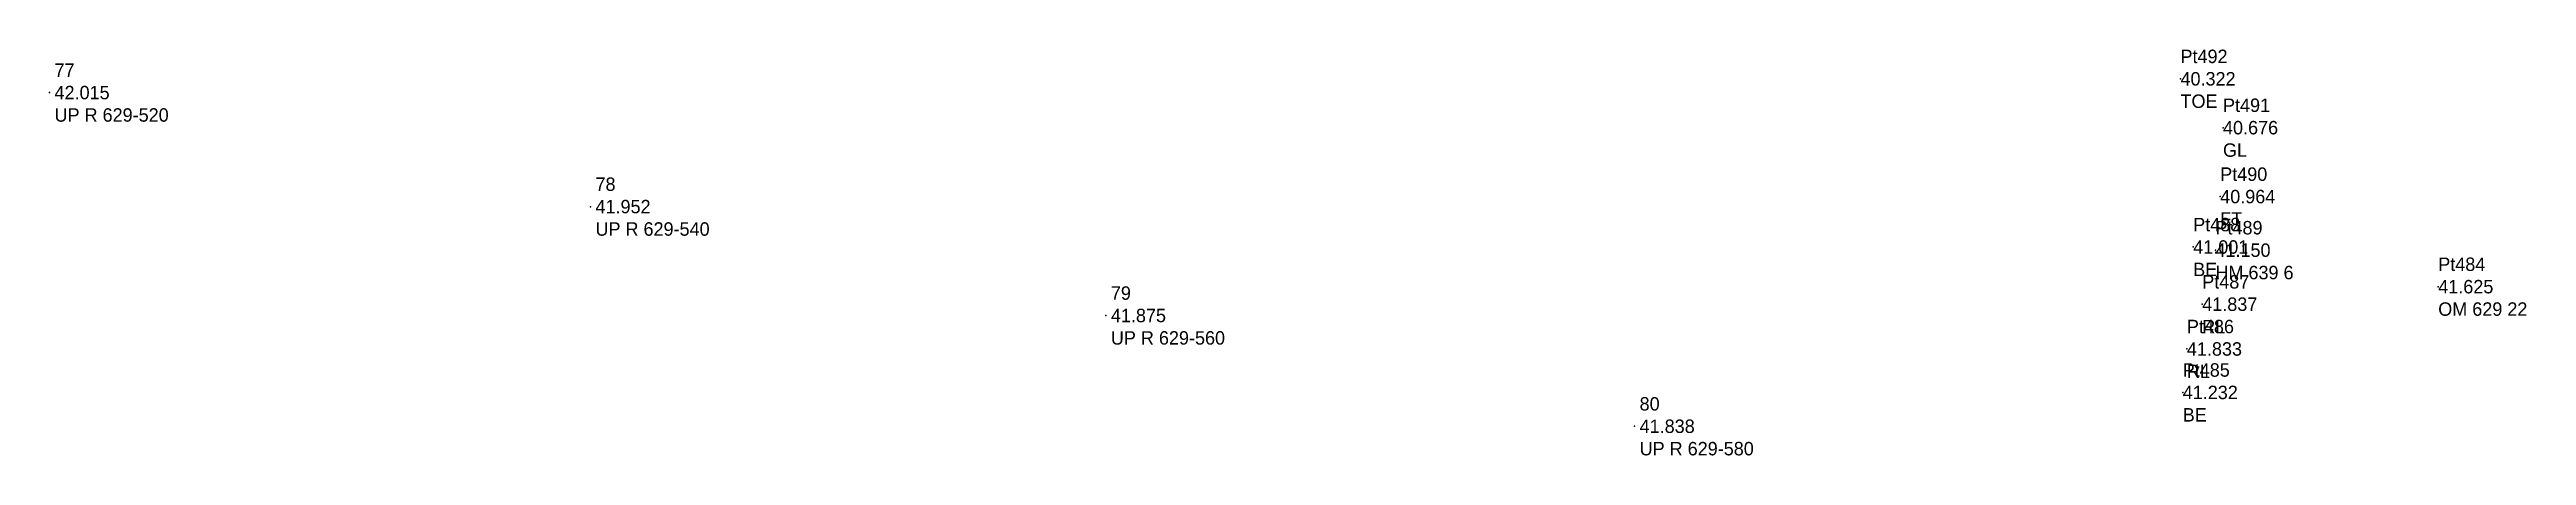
# Model space of a CAD drawing. Header units: metres. Extents: x 169978 to 830021, y 964681 to 1014880.
# Drawn here: x 824305.8 to 824397.8, y 980671.4 to 980686.5 of the extents above; entities that cross this region are included whole.
import ezdxf

# ---------------------------------------------------------------- set-up
doc = ezdxf.new("R2010")
doc.units = ezdxf.units.M

msp = doc.modelspace()

# ---------------------------------------------------------------- texts
at = {"layer": 'MDU TO TN 5628 000 to 634 000_SurveyPoint', "color": 7, "char_height": 0.5, "attachment_point": 4}
for s, insert, width in [('Pt492\\P40.322\\PTOE', (824384.918, 980685.373, 40.322), 3), ('Pt491\\P40.676\\PGL', (824386.496, 980683.556, 40.676), 3), ('Pt490\\P40.964\\PFT', (824386.392, 980680.997, 40.964), 3), ('Pt488\\P41.001\\PBE', (824385.39, 980679.122, 41.001), 3), ('Pt489\\P41.150\\PHM 639 6', (824386.215, 980679.002, 41.15), 4.5), ('Pt484\\P41.625\\POM 629 22', (824394.485, 980677.644, 41.625), 5), ('Pt487\\P41.837\\PRL', (824385.726, 980676.995, 41.837), 3), ('Pt486\\P41.833\\PRL', (824385.156, 980675.331, 41.833), 3), ('Pt485\\P41.232\\PBE', (824385, 980673.715, 41.232), 3)]:
    msp.add_mtext(s, dxfattribs=dict(at, insert=insert, width=width))
at = {"layer": 'MEJ TO TNCH28-100 TO CH35-580_Survey', "char_height": 0.5, "width": 6.5, "attachment_point": 4}
for s, insert in [(' 77\\P 42.015\\P UP R 629-520', (824305.824, 980684.861, 42.015)), (' 78\\P 41.952\\P UP R 629-540', (824325.902, 980680.621, 41.952)), (' 79\\P 41.875\\P UP R 629-560', (824345.032, 980676.572, 41.875)), (' 80\\P 41.838\\P UP R 629-580', (824364.657, 980672.454, 41.838))]:
    msp.add_mtext(s, dxfattribs=dict(at, insert=insert))

# ---------------------------------------------------------------- linework, layer by layer
at = {"layer": 'MDU TO TN 5628 000 to 634 000_SurveyPoint'}
for p in [(824384.918, 980685.373, 40.322), (824386.496, 980683.556, 40.676), (824386.392, 980680.997, 40.964), (824385.39, 980679.122, 41.001), (824386.215, 980679.002, 41.15), (824385.726, 980676.995, 41.837), (824394.485, 980677.644, 41.625), (824385.156, 980675.331, 41.833), (824385, 980673.715, 41.232)]:
    msp.add_point(p, dxfattribs=at)
at = {"layer": 'MEJ TO TNCH28-100 TO CH35-580_Survey'}
for p in [(824305.824, 980684.861, 42.015), (824325.902, 980680.621, 41.952), (824345.032, 980676.572, 41.875), (824364.657, 980672.454, 41.838)]:
    msp.add_point(p, dxfattribs=at)

msp.set_redraw_order([(e.dxf.handle, doc.entitydb.next_handle()) for e in msp.query("TEXT MTEXT ATTDEF DIMENSION ARC_DIMENSION")])  # texts and dimensions are drawn at this point

doc.saveas('drawing.dxf')
